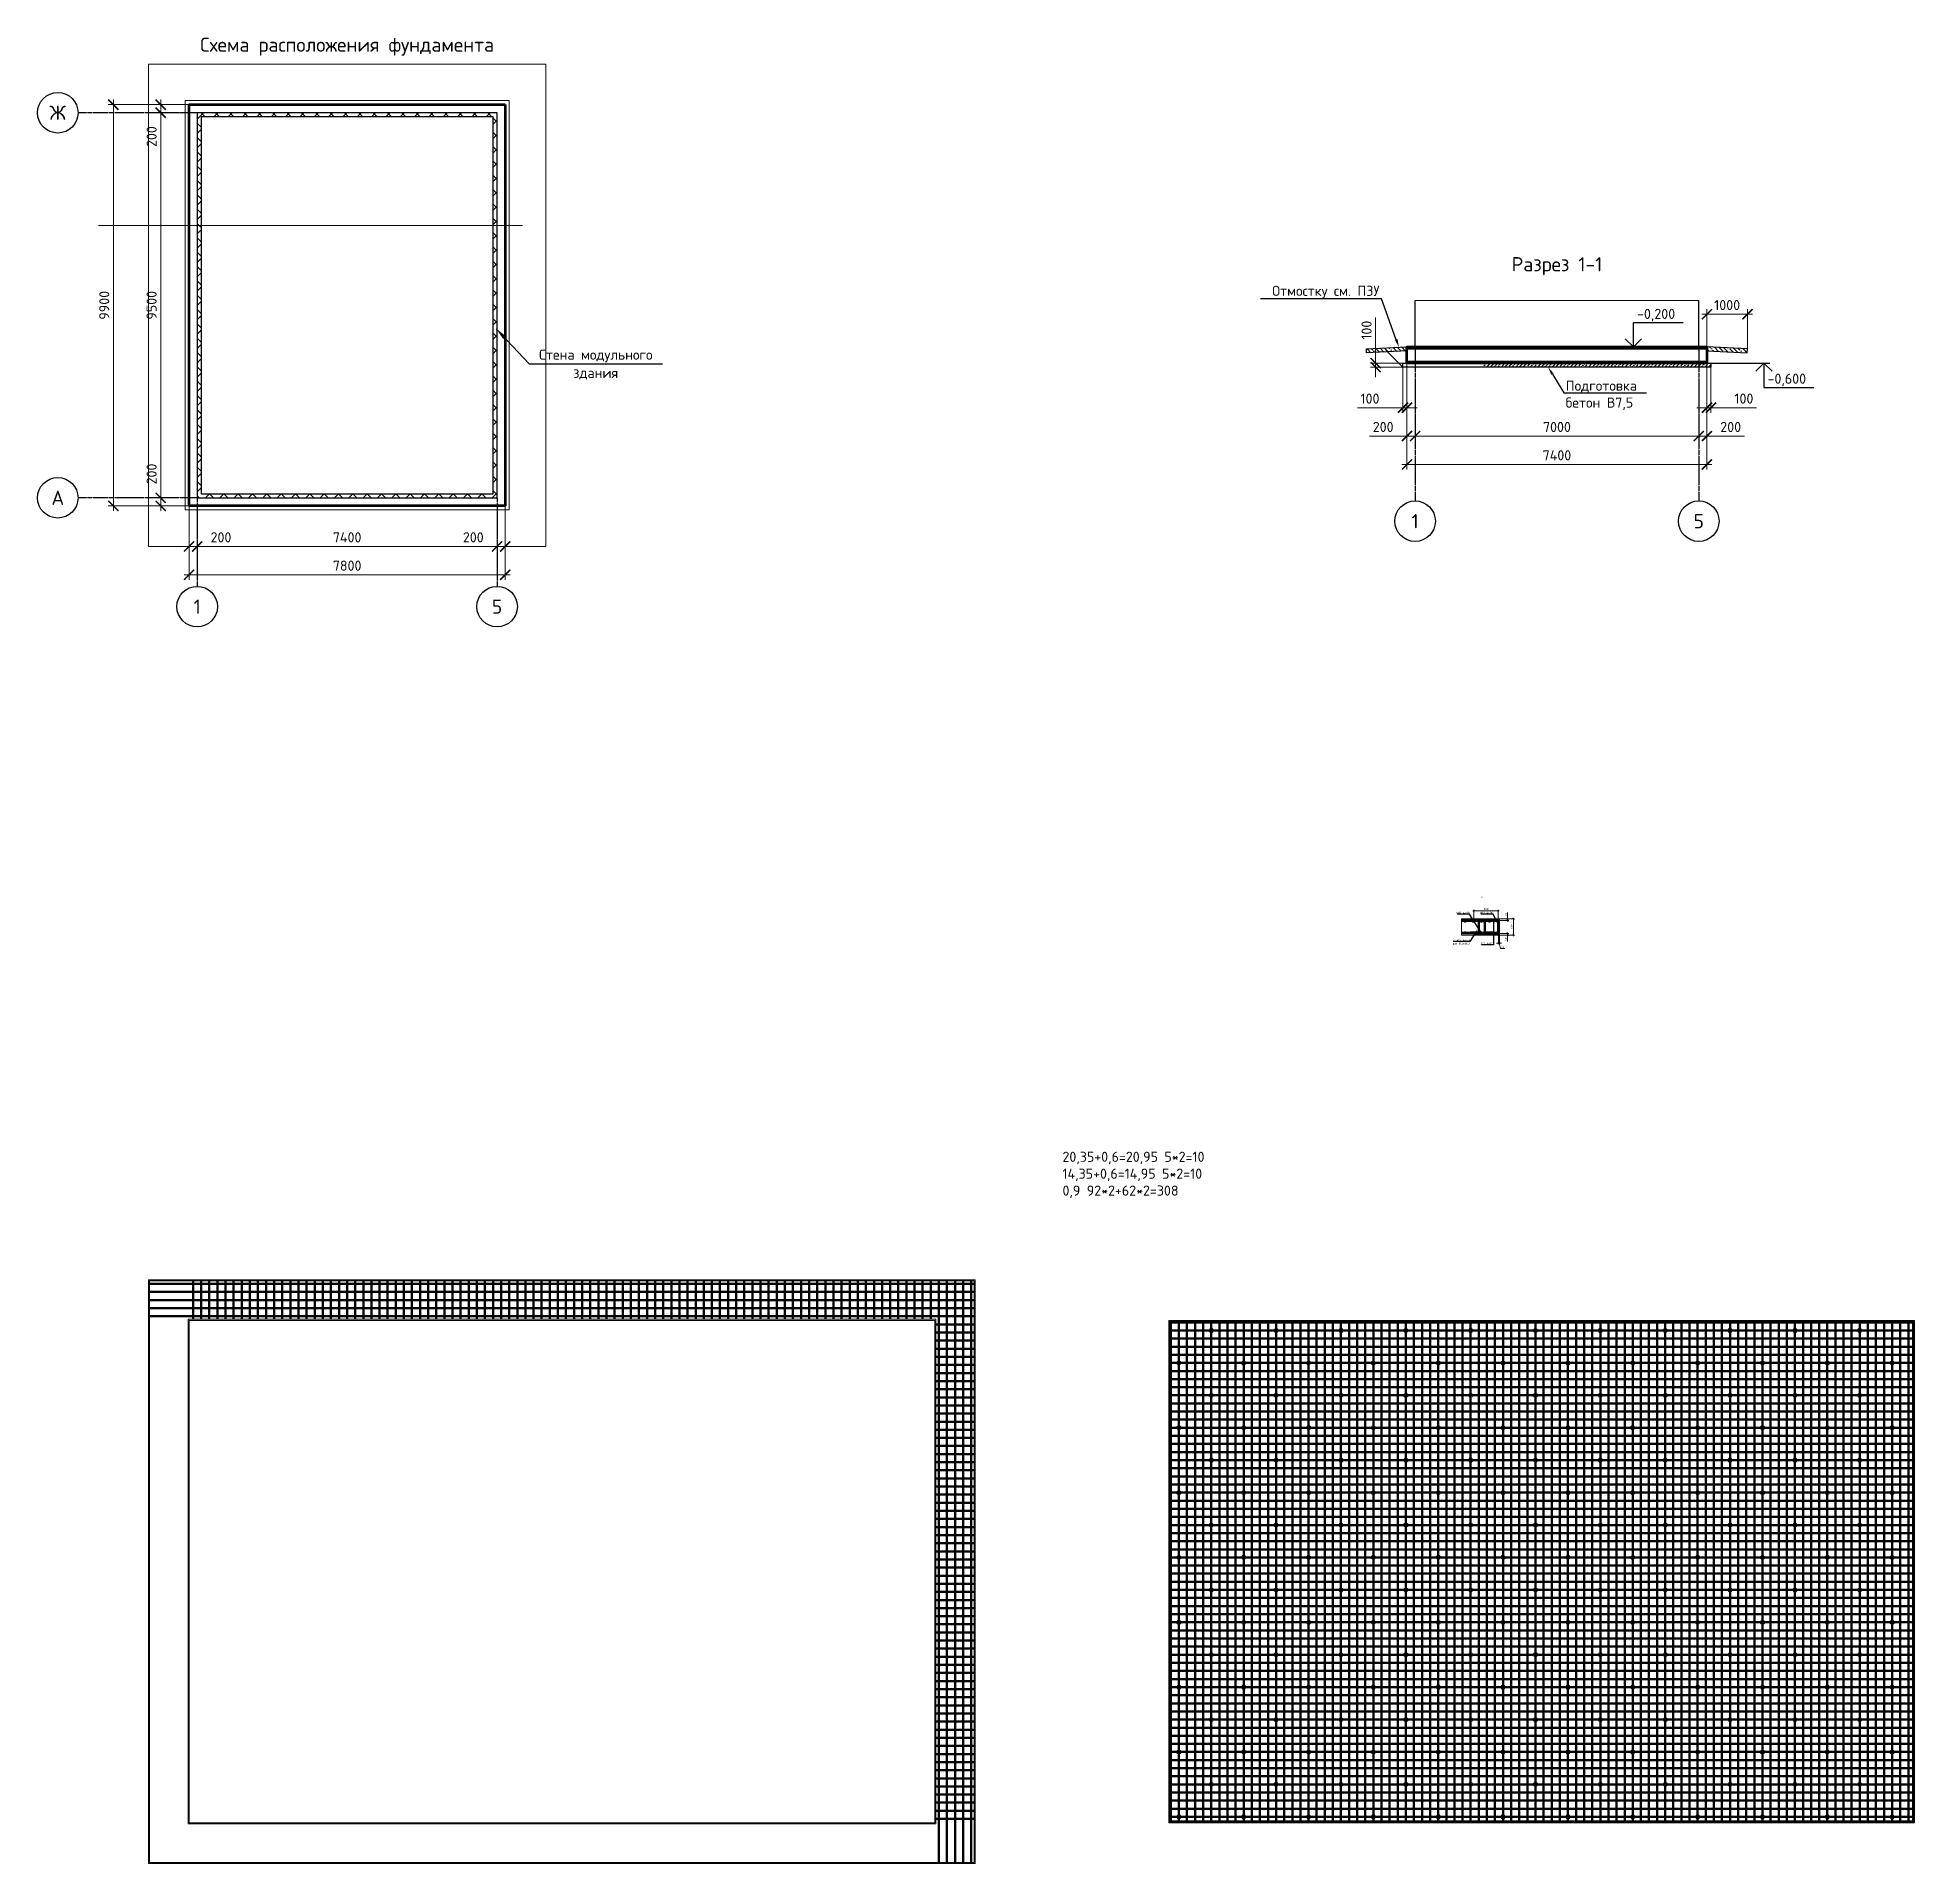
# Model space of a CAD drawing. Header units: millimetres. Extents: x 5081202 to 5184016, y -1127120 to -1055105.
# Drawn here: x 5112656 to 5158966, y -1127120 to -1082070 of the extents above; entities that cross this region are included whole.
import ezdxf
from ezdxf import colors
from ezdxf.entities.mleader import LeaderData, LeaderLine
from ezdxf.enums import TextEntityAlignment as Align
from ezdxf.math import Vec2, Vec3

# ---------------------------------------------------------------- set-up
doc = ezdxf.new("R2010")
doc.units = ezdxf.units.MM
doc.linetypes.add('ГОСТ 2.303 5', pattern=[24, 20, -1.5, 1, -1.5])
doc.layers.get('Defpoints').update_dxf_attribs({"color": 3})
for name, color, linetype, lineweight in [('арматура', 7, 'Continuous', 50), ('АРМАТУРА2', 7, 'Continuous', 40), ('второстепенные', 7, 'Continuous', 25), ('металл', 7, 'Continuous', 40), ('СПДС_ВЫНОСКИ', 7, 'Continuous', 18), ('СПДС_РАЗМЕРЫ', 7, 'Continuous', 18), ('СПДС_СИМВОЛЫ', 7, 'Continuous', 25), ('текст', 7, 'Continuous', 20), ('тонкая', 7, 'Continuous', 20), ('Фундамент', 7, 'Continuous', 53), ('штриховка', 7, 'Continuous', 9)]:
    doc.layers.add(name, color=color, linetype=linetype, lineweight=lineweight)
doc.layers.add('помощь', color=1, linetype='Continuous', lineweight=0, plot=False)
doc.layers.add('СПДС_Оси', color=7, linetype='ГОСТ 2.303 5')
doc.styles.add('ISOCPEUR', font='isocpeur.ttf')
doc.styles.add('ВНИПИТЕКСТ', font='isocpeui.ttf')
doc.styles.add('ГОСТ 2.304', font='isocpeur.ttf')
doc.dimstyles.new('СПДС$0', dxfattribs={"dimscale": 100, "dimtxt": 2.5, "dimasz": 2.5, "dimexe": 1.25, "dimexo": 0.004, "dimgap": 1, "dimtad": 1, "dimdec": 0, "dimtxsty": 'ВНИПИТЕКСТ', "dimblk": 'ARCHTICK', "dimcen": 0, "dimdle": 1.25, "dimclrd": 256, "dimclre": 256, "dimclrt": 256, "dimadec": 0, "dimazin": 2, "dimtfac": 1, "dimtdec": 0, "dimtmove": 1, "dimatfit": 3, "dimldrblk": 'NONE', "dimfxl": 1, "dimlwd": -1, "dimlwe": -1, "dimarcsym": 0})

msp = doc.modelspace()

# ---------------------------------------------------------------- texts
at = {"layer": 'СПДС_ВЫНОСКИ', "lineweight": 25, "ltscale": 0.166667, "style": 'ГОСТ 2.304'}
msp.add_text('Стена модульного', height=250, dxfattribs=at).set_placement((5126430.1, -1090018.9), align=Align.CENTER)
msp.add_text('здания', height=250, dxfattribs=at).set_placement((5126430.1, -1090218.9), align=Align.TOP_CENTER)
at = {"layer": 'СПДС_РАЗМЕРЫ', "ltscale": 50, "insert": (5137944.2, -1109559.9), "char_height": 250, "attachment_point": 1, "style": 'ГОСТ 2.304'}
msp.add_mtext_dynamic_manual_height_columns('20,35+0,6=20,95 5*2=10\\P14,35+0,6=14,95 5*2=10\\P0,9 92*2+62*2=308', width=13363.719, gutter_width=62500, heights=[0], dxfattribs=at)
at = {"layer": 'СПДС_СИМВОЛЫ', "linetype": 'Continuous', "lineweight": 25, "ltscale": 50, "style": 'ГОСТ 2.304'}
for s, p in [('-0,200', (5152121.5, -1089012.6)), ('-0,600', (5155341.2, -1090612.6))]:
    msp.add_text(s, height=250, dxfattribs=at).set_placement(p)
at = {"layer": 'текст', "ltscale": 25, "style": 'ГОСТ 2.304'}
msp.add_text('Схема расположения фундамента', height=350, dxfattribs=at).set_placement((5120294.5, -1082246.4), align=Align.MIDDLE_CENTER)
at = {"layer": 'текст', "ltscale": 0.166667, "style": 'ГОСТ 2.304'}
for s, p in [('Ж', (5113155.9, -1083926.2)), ('Разрез 1-1', (5150144.8, -1087663.6)), ('А', (5113155.9, -1093426.2)), ('1', (5146644.8, -1094002.8)), ('5', (5153644.8, -1094002.8)), ('1', (5116594.5, -1096111.1)), ('5', (5123994.5, -1096111.1))]:
    msp.add_text(s, height=350, dxfattribs=at).set_placement(p, align=Align.MIDDLE_CENTER)

# ---------------------------------------------------------------- blocks, each defined once
blk = doc.blocks.new('_ArchTick')
at = {"color": 0, "linetype": 'ByBlock', "const_width": 0.15}
blk.add_lwpolyline([(-0.5, -0.5), (0.5, 0.5)], dxfattribs=at)
blk = doc.blocks.new('*D24')
at = {"layer": 'Defpoints', "color": 0, "linetype": 'Continuous', "ltscale": 0.083333, "transparency": 16777216}
for p in [(5148729, -1103815), (5148729, -1104215), (5149069, -1104215)]:
    blk.add_point(p, dxfattribs=at)
at = {"layer": 'СПДС_РАЗМЕРЫ', "linetype": 'Continuous', "ltscale": 0.083333, "transparency": 16777216}
for p, q in [((5148729, -1103815), (5149094, -1103815)), ((5149069, -1103790), (5149069, -1104240)), ((5148729, -1104215), (5149094, -1104215))]:
    blk.add_line(p, q, dxfattribs=at)
at = {"layer": 'СПДС_РАЗМЕРЫ', "linetype": 'Continuous', "ltscale": 0.083333, "transparency": 16777216, "xscale": 50, "yscale": 50, "zscale": 50}
for p, rotation in [((5149069, -1103815), 90), ((5149069, -1104215), 270)]:
    blk.add_blockref('_ArchTick', p, dxfattribs=dict(at, rotation=rotation))
at = {"layer": 'СПДС_РАЗМЕРЫ', "linetype": 'Continuous', "ltscale": 0.083333, "transparency": 16777216, "insert": (5149024, -1104015), "char_height": 50, "attachment_point": 5, "rotation": 90, "style": 'ГОСТ 2.304'}
blk.add_mtext('400', dxfattribs=at)
blk = doc.blocks.new('_NONE')
blk = doc.blocks.new('*D25')
at = {"layer": 'Defpoints', "color": 0, "ltscale": 0.083333, "transparency": 16777216}
for p in [(5148095, -1103845), (5148695, -1103615), (5148695, -1103871)]:
    blk.add_point(p, dxfattribs=at)
at = {"layer": 'СПДС_РАЗМЕРЫ', "ltscale": 0.083333, "transparency": 16777216}
for p, q in [((5148070, -1103615), (5148720, -1103615)), ((5148095, -1103845), (5148095, -1103590)), ((5148695, -1103871), (5148695, -1103590))]:
    blk.add_line(p, q, dxfattribs=at)
at = {"layer": 'СПДС_РАЗМЕРЫ', "ltscale": 0.083333, "transparency": 16777216, "xscale": 50, "yscale": 50, "zscale": 50, "rotation": 180}
blk.add_blockref('_ArchTick', (5148095, -1103615), dxfattribs=at)
at = {"layer": 'СПДС_РАЗМЕРЫ', "ltscale": 0.083333, "transparency": 16777216, "xscale": 50, "yscale": 50, "zscale": 50}
blk.add_blockref('_ArchTick', (5148695, -1103615), dxfattribs=at)
at = {"layer": 'СПДС_РАЗМЕРЫ', "ltscale": 0.083333, "transparency": 16777216, "insert": (5148395, -1103570), "char_height": 50, "attachment_point": 5, "style": 'ГОСТ 2.304'}
blk.add_mtext('800', dxfattribs=at)
blk = doc.blocks.new('*D26')
at = {"layer": 'Defpoints', "color": 0, "ltscale": 0.083333, "transparency": 16777216}
for p in [(5148704, -1104175), (5148729, -1104215), (5148729, -1104415)]:
    blk.add_point(p, dxfattribs=at)
at = {"layer": 'СПДС_РАЗМЕРЫ', "ltscale": 0.083333, "transparency": 16777216}
for p, q in [((5148704, -1104415), (5148654, -1104415)), ((5148704, -1104175), (5148704, -1104440)), ((5148704, -1104415), (5148729, -1104415)), ((5148704, -1104415), (5148729, -1104415)), ((5148717, -1104415), (5148756, -1104545)), ((5148729, -1104215), (5148729, -1104440)), ((5148729, -1104415), (5148779, -1104415)), ((5148756, -1104545), (5148856, -1104545))]:
    blk.add_line(p, q, dxfattribs=at)
at = {"layer": 'СПДС_РАЗМЕРЫ', "ltscale": 0.083333, "transparency": 16777216, "xscale": 50, "yscale": 50, "zscale": 50}
blk.add_blockref('_ArchTick', (5148704, -1104415), dxfattribs=at)
at = {"layer": 'СПДС_РАЗМЕРЫ', "ltscale": 0.083333, "transparency": 16777216, "xscale": 50, "yscale": 50, "zscale": 50, "rotation": 180}
blk.add_blockref('_ArchTick', (5148729, -1104415), dxfattribs=at)
at = {"layer": 'СПДС_РАЗМЕРЫ', "ltscale": 0.083333, "transparency": 16777216, "insert": (5148806, -1104500), "char_height": 50, "attachment_point": 5, "style": 'ГОСТ 2.304'}
blk.add_mtext('25', dxfattribs=at)
blk = doc.blocks.new('*D27')
at = {"layer": 'Defpoints', "color": 0, "ltscale": 0.083333, "transparency": 16777216}
for p in [(5148704, -1103855), (5148729, -1103815), (5148929, -1103815)]:
    blk.add_point(p, dxfattribs=at)
at = {"layer": 'СПДС_РАЗМЕРЫ', "ltscale": 0.083333, "transparency": 16777216}
for p, q in [((5148704, -1103855), (5148954, -1103855)), ((5148729, -1103815), (5148954, -1103815)), ((5148929, -1103815), (5148929, -1103660)), ((5148929, -1103880), (5148929, -1103815))]:
    blk.add_line(p, q, dxfattribs=at)
at = {"layer": 'СПДС_РАЗМЕРЫ', "ltscale": 0.083333, "transparency": 16777216, "xscale": 50, "yscale": 50, "zscale": 50}
for p, rotation in [((5148929, -1103815), 90), ((5148929, -1103855), 270)]:
    blk.add_blockref('_ArchTick', p, dxfattribs=dict(at, rotation=rotation))
at = {"layer": 'СПДС_РАЗМЕРЫ', "ltscale": 0.083333, "transparency": 16777216, "insert": (5148884, -1103713), "char_height": 50, "attachment_point": 5, "rotation": 90, "style": 'ГОСТ 2.304'}
blk.add_mtext('40', dxfattribs=at)
blk = doc.blocks.new('*D28')
at = {"layer": 'Defpoints', "color": 0, "ltscale": 0.083333, "transparency": 16777216}
for p in [(5148704, -1104175), (5148729, -1104215), (5148929, -1104215)]:
    blk.add_point(p, dxfattribs=at)
at = {"layer": 'СПДС_РАЗМЕРЫ', "ltscale": 0.083333, "transparency": 16777216}
for p, q in [((5148704, -1104175), (5148954, -1104175)), ((5148729, -1104215), (5148954, -1104215)), ((5148929, -1104150), (5148929, -1104215)), ((5148929, -1104215), (5148929, -1104370))]:
    blk.add_line(p, q, dxfattribs=at)
at = {"layer": 'СПДС_РАЗМЕРЫ', "ltscale": 0.083333, "transparency": 16777216, "xscale": 50, "yscale": 50, "zscale": 50}
for p, rotation in [((5148929, -1104175), 90), ((5148929, -1104215), 270)]:
    blk.add_blockref('_ArchTick', p, dxfattribs=dict(at, rotation=rotation))
at = {"layer": 'СПДС_РАЗМЕРЫ', "ltscale": 0.083333, "transparency": 16777216, "insert": (5148884, -1104318), "char_height": 50, "attachment_point": 5, "rotation": 90, "style": 'ГОСТ 2.304'}
blk.add_mtext('40', dxfattribs=at)
blk = doc.blocks.new('*U33')
at = {"layer": 'арматура', "ltscale": 50}
blk.add_lwpolyline([(0, 475), (0, -475)], dxfattribs=at)
blk = doc.blocks.new('*U34')
at = {"layer": 'СПДС_РАЗМЕРЫ', "color": 0, "linetype": 'ByBlock', "lineweight": -2, "transparency": 16777216}
for p in [(-18200, 0), (-18000, 0), (-17800, 0), (-17600, 0), (-17400, 0), (-17200, 0), (-17000, 0), (-16800, 0), (-16600, 0), (-16400, 0), (-16200, 0), (-16000, 0), (-15800, 0), (-15600, 0), (-15400, 0), (-15200, 0), (-15000, 0), (-14800, 0), (-14600, 0), (-14400, 0), (-14200, 0), (-14000, 0), (-13800, 0), (-13600, 0), (-13400, 0), (-13200, 0), (-13000, 0), (-12800, 0), (-12600, 0), (-12400, 0), (-12200, 0), (-12000, 0), (-11800, 0), (-11600, 0), (-11400, 0), (-11200, 0), (-11000, 0), (-10800, 0), (-10600, 0), (-10400, 0), (-10200, 0), (-10000, 0), (-9800, 0), (-9600, 0), (-9400, 0), (-9200, 0), (-9000, 0), (-8800, 0), (-8600, 0), (-8400, 0), (-8200, 0), (-8000, 0), (-7800, 0), (-7600, 0), (-7400, 0), (-7200, 0), (-7000, 0), (-6800, 0), (-6600, 0), (-6400, 0), (-6200, 0), (-6000, 0), (-5800, 0), (-5600, 0), (-5400, 0), (-5200, 0), (-5000, 0), (-4800, 0), (-4600, 0), (-4400, 0), (-4200, 0), (-4000, 0), (-3800, 0), (-3600, 0), (-3400, 0), (-3200, 0), (-3000, 0), (-2800, 0), (-2600, 0), (-2400, 0), (-2200, 0), (-2000, 0), (-1800, 0), (-1600, 0), (-1400, 0), (-1200, 0), (-1000, 0), (-800, 0), (-600, 0), (-400, 0), (-200, 0), (0, 0)]:
    blk.add_blockref('*U33', p, dxfattribs=at)
blk = doc.blocks.new('*U35')
at = {"layer": 'арматура', "ltscale": 50}
blk.add_lwpolyline([(-475, 0), (475, 0)], dxfattribs=at)
blk = doc.blocks.new('*U36')
at = {"layer": 'СПДС_РАЗМЕРЫ', "color": 0, "linetype": 'ByBlock', "lineweight": -2, "transparency": 16777216}
for p in [(0, 0), (0, -200), (0, -400), (0, -600), (0, -800), (0, -1000), (0, -1200), (0, -1400), (0, -1600), (0, -1800), (0, -2000), (0, -2200), (0, -2400), (0, -2600), (0, -2800), (0, -3000), (0, -3200), (0, -3400), (0, -3600), (0, -3800), (0, -4000), (0, -4200), (0, -4400), (0, -4600), (0, -4800), (0, -5000), (0, -5200), (0, -5400), (0, -5600), (0, -5800), (0, -6000), (0, -6200), (0, -6400), (0, -6600), (0, -6800), (0, -7000), (0, -7200), (0, -7400), (0, -7600), (0, -7800), (0, -8000), (0, -8200), (0, -8400), (0, -8600), (0, -8800), (0, -9000), (0, -9200), (0, -9400), (0, -9600), (0, -9800), (0, -10000), (0, -10200), (0, -10400), (0, -10600), (0, -10800), (0, -11000), (0, -11200), (0, -11400), (0, -11600), (0, -11800), (0, -12000), (0, -12200)]:
    blk.add_blockref('*U35', p, dxfattribs=at)
blk = doc.blocks.new('*U37')
at = {"layer": 'арматура', "ltscale": 50}
blk.add_lwpolyline([(-9175, 0), (9175, 0)], dxfattribs=at)
blk = doc.blocks.new('*U38')
at = {"layer": 'СПДС_РАЗМЕРЫ', "color": 0, "linetype": 'ByBlock', "lineweight": -2, "transparency": 16777216}
for p in [(0, 0), (0, -200), (0, -400), (0, -600), (0, -800), (0, -1000), (0, -1200), (0, -1400), (0, -1600), (0, -1800), (0, -2000), (0, -2200), (0, -2400), (0, -2600), (0, -2800), (0, -3000), (0, -3200), (0, -3400), (0, -3600), (0, -3800), (0, -4000), (0, -4200), (0, -4400), (0, -4600), (0, -4800), (0, -5000), (0, -5200), (0, -5400), (0, -5600), (0, -5800), (0, -6000), (0, -6200), (0, -6400), (0, -6600), (0, -6800), (0, -7000), (0, -7200), (0, -7400), (0, -7600), (0, -7800), (0, -8000), (0, -8200), (0, -8400), (0, -8600), (0, -8800), (0, -9000), (0, -9200), (0, -9400), (0, -9600), (0, -9800), (0, -10000), (0, -10200), (0, -10400), (0, -10600), (0, -10800), (0, -11000), (0, -11200), (0, -11400), (0, -11600), (0, -11800), (0, -12000), (0, -12200)]:
    blk.add_blockref('*U37', p, dxfattribs=at)
blk = doc.blocks.new('*U39')
at = {"layer": 'арматура'}
blk.add_lwpolyline([(0, -6175), (0, 6175)], dxfattribs=at)
blk = doc.blocks.new('*U40')
at = {"layer": 'СПДС_РАЗМЕРЫ', "color": 0, "linetype": 'ByBlock', "lineweight": -2, "transparency": 16777216}
for p in [(0, 0), (200, 0), (400, 0), (600, 0), (800, 0), (1000, 0), (1200, 0), (1400, 0), (1600, 0), (1800, 0), (2000, 0), (2200, 0), (2400, 0), (2600, 0), (2800, 0), (3000, 0), (3200, 0), (3400, 0), (3600, 0), (3800, 0), (4000, 0), (4200, 0), (4400, 0), (4600, 0), (4800, 0), (5000, 0), (5200, 0), (5400, 0), (5600, 0), (5800, 0), (6000, 0), (6200, 0), (6400, 0), (6600, 0), (6800, 0), (7000, 0), (7200, 0), (7400, 0), (7600, 0), (7800, 0), (8000, 0), (8200, 0), (8400, 0), (8600, 0), (8800, 0), (9000, 0), (9200, 0), (9400, 0), (9600, 0), (9800, 0), (10000, 0), (10200, 0), (10400, 0), (10600, 0), (10800, 0), (11000, 0), (11200, 0), (11400, 0), (11600, 0), (11800, 0), (12000, 0), (12200, 0), (12400, 0), (12600, 0), (12800, 0), (13000, 0), (13200, 0), (13400, 0), (13600, 0), (13800, 0), (14000, 0), (14200, 0), (14400, 0), (14600, 0), (14800, 0), (15000, 0), (15200, 0), (15400, 0), (15600, 0), (15800, 0), (16000, 0), (16200, 0), (16400, 0), (16600, 0), (16800, 0), (17000, 0), (17200, 0), (17400, 0), (17600, 0), (17800, 0), (18000, 0), (18200, 0)]:
    blk.add_blockref('*U39', p, dxfattribs=at)
blk = doc.blocks.new('*U41')
at = {"layer": 'СПДС_РАЗМЕРЫ', "ltscale": 50}
blk.add_circle((0, 0), 50, dxfattribs=at)
blk = doc.blocks.new('*U42')
at = {"layer": 'СПДС_РАЗМЕРЫ', "color": 0, "linetype": 'ByBlock', "lineweight": -2, "transparency": 16777216}
for p in [(0, 11200), (1600, 11200), (3200, 11200), (4800, 11200), (6400, 11200), (8000, 11200), (9600, 11200), (11200, 11200), (12800, 11200), (14400, 11200), (16000, 11200), (17600, 11200), (0, 9600), (1600, 9600), (3200, 9600), (4800, 9600), (6400, 9600), (8000, 9600), (9600, 9600), (11200, 9600), (12800, 9600), (14400, 9600), (16000, 9600), (17600, 9600), (0, 8000), (1600, 8000), (3200, 8000), (4800, 8000), (6400, 8000), (8000, 8000), (9600, 8000), (11200, 8000), (12800, 8000), (14400, 8000), (16000, 8000), (17600, 8000), (0, 6400), (1600, 6400), (3200, 6400), (4800, 6400), (6400, 6400), (8000, 6400), (9600, 6400), (11200, 6400), (12800, 6400), (14400, 6400), (16000, 6400), (17600, 6400), (0, 4800), (1600, 4800), (3200, 4800), (4800, 4800), (6400, 4800), (8000, 4800), (9600, 4800), (11200, 4800), (12800, 4800), (14400, 4800), (16000, 4800), (17600, 4800), (0, 3200), (1600, 3200), (3200, 3200), (4800, 3200), (6400, 3200), (8000, 3200), (9600, 3200), (11200, 3200), (12800, 3200), (14400, 3200), (16000, 3200), (17600, 3200), (0, 1600), (1600, 1600), (3200, 1600), (4800, 1600), (6400, 1600), (8000, 1600), (9600, 1600), (11200, 1600), (12800, 1600), (14400, 1600), (16000, 1600), (17600, 1600), (0, 0), (1600, 0), (3200, 0), (4800, 0), (6400, 0), (8000, 0), (9600, 0), (11200, 0), (12800, 0), (14400, 0), (16000, 0), (17600, 0)]:
    blk.add_blockref('*U41', p, dxfattribs=at)
blk = doc.blocks.new('*U43')
at = {"layer": 'СПДС_РАЗМЕРЫ', "ltscale": 50}
blk.add_circle((0, 0), 50, dxfattribs=at)
blk = doc.blocks.new('*U44')
at = {"layer": 'СПДС_РАЗМЕРЫ', "color": 0, "linetype": 'ByBlock', "lineweight": -2, "transparency": 16777216}
for p in [(0, 11200), (1600, 11200), (3200, 11200), (4800, 11200), (6400, 11200), (8000, 11200), (9600, 11200), (11200, 11200), (12800, 11200), (14400, 11200), (16000, 11200), (0, 9600), (1600, 9600), (3200, 9600), (4800, 9600), (6400, 9600), (8000, 9600), (9600, 9600), (11200, 9600), (12800, 9600), (14400, 9600), (16000, 9600), (0, 8000), (1600, 8000), (3200, 8000), (4800, 8000), (6400, 8000), (8000, 8000), (9600, 8000), (11200, 8000), (12800, 8000), (14400, 8000), (16000, 8000), (0, 6400), (1600, 6400), (3200, 6400), (4800, 6400), (6400, 6400), (8000, 6400), (9600, 6400), (11200, 6400), (12800, 6400), (14400, 6400), (16000, 6400), (0, 4800), (1600, 4800), (3200, 4800), (4800, 4800), (6400, 4800), (8000, 4800), (9600, 4800), (11200, 4800), (12800, 4800), (14400, 4800), (16000, 4800), (0, 3200), (1600, 3200), (3200, 3200), (4800, 3200), (6400, 3200), (8000, 3200), (9600, 3200), (11200, 3200), (12800, 3200), (14400, 3200), (16000, 3200), (0, 1600), (1600, 1600), (3200, 1600), (4800, 1600), (6400, 1600), (8000, 1600), (9600, 1600), (11200, 1600), (12800, 1600), (14400, 1600), (16000, 1600), (0, 0), (1600, 0), (3200, 0), (4800, 0), (6400, 0), (8000, 0), (9600, 0), (11200, 0), (12800, 0), (14400, 0), (16000, 0)]:
    blk.add_blockref('*U43', p, dxfattribs=at)
blk = doc.blocks.new('*D7')
at = {"layer": 'Defpoints', "color": 0, "linetype": 'Continuous', "ltscale": 0.166667, "transparency": 16777216}
for p in [(5115695, -1083926), (5116395, -1083726), (5116595, -1083926)]:
    blk.add_point(p, dxfattribs=at)
at = {"layer": 'СПДС_РАЗМЕРЫ', "linetype": 'Continuous', "ltscale": 0.166667, "transparency": 16777216}
for p, q in [((5115695, -1083601), (5115695, -1083926)), ((5116394, -1083726), (5115570, -1083726)), ((5116594, -1083926), (5115570, -1083926)), ((5115695, -1083926), (5115695, -1084851))]:
    blk.add_line(p, q, dxfattribs=at)
at = {"layer": 'СПДС_РАЗМЕРЫ', "linetype": 'Continuous', "ltscale": 0.166667, "transparency": 16777216, "xscale": 250, "yscale": 250, "zscale": 250}
for p, rotation in [((5115695, -1083726), 90), ((5115695, -1083926), 270)]:
    blk.add_blockref('_ArchTick', p, dxfattribs=dict(at, rotation=rotation))
at = {"layer": 'СПДС_РАЗМЕРЫ', "linetype": 'Continuous', "ltscale": 0.166667, "transparency": 16777216, "insert": (5115470, -1084514), "char_height": 250, "attachment_point": 5, "rotation": 90, "style": 'ГОСТ 2.304'}
blk.add_mtext('200', dxfattribs=at)
blk = doc.blocks.new('*D8')
at = {"layer": 'Defpoints', "color": 0, "linetype": 'Continuous', "ltscale": 0.166667, "transparency": 16777216}
for p in [(5116395, -1083726), (5114527, -1093626), (5116395, -1093626)]:
    blk.add_point(p, dxfattribs=at)
at = {"layer": 'СПДС_РАЗМЕРЫ', "linetype": 'Continuous', "ltscale": 0.166667, "transparency": 16777216}
for p, q in [((5114527, -1083601), (5114527, -1093751)), ((5116394, -1083726), (5114402, -1083726)), ((5116394, -1093626), (5114402, -1093626))]:
    blk.add_line(p, q, dxfattribs=at)
at = {"layer": 'СПДС_РАЗМЕРЫ', "linetype": 'Continuous', "ltscale": 0.166667, "transparency": 16777216, "xscale": 250, "yscale": 250, "zscale": 250}
for p, rotation in [((5114527, -1083726), 90), ((5114527, -1093626), 270)]:
    blk.add_blockref('_ArchTick', p, dxfattribs=dict(at, rotation=rotation))
at = {"layer": 'СПДС_РАЗМЕРЫ', "linetype": 'Continuous', "ltscale": 0.166667, "transparency": 16777216, "insert": (5114302, -1088676), "char_height": 250, "attachment_point": 5, "rotation": 90, "style": 'ГОСТ 2.304'}
blk.add_mtext('9900', dxfattribs=at)
blk = doc.blocks.new('*D9')
at = {"layer": 'Defpoints', "color": 0, "linetype": 'Continuous', "ltscale": 0.166667, "transparency": 16777216}
for p in [(5115695, -1083926), (5116595, -1083926), (5115866, -1093426)]:
    blk.add_point(p, dxfattribs=at)
at = {"layer": 'СПДС_РАЗМЕРЫ', "linetype": 'Continuous', "ltscale": 0.166667, "transparency": 16777216}
for p, q in [((5116594, -1083926), (5115570, -1083926)), ((5115695, -1093551), (5115695, -1083801)), ((5115866, -1093426), (5115570, -1093426))]:
    blk.add_line(p, q, dxfattribs=at)
at = {"layer": 'СПДС_РАЗМЕРЫ', "linetype": 'Continuous', "ltscale": 0.166667, "transparency": 16777216, "xscale": 250, "yscale": 250, "zscale": 250}
for p, rotation in [((5115695, -1083926), 90), ((5115695, -1093426), 270)]:
    blk.add_blockref('_ArchTick', p, dxfattribs=dict(at, rotation=rotation))
at = {"layer": 'СПДС_РАЗМЕРЫ', "linetype": 'Continuous', "ltscale": 0.166667, "transparency": 16777216, "insert": (5115470, -1088676), "char_height": 250, "attachment_point": 5, "rotation": 90, "style": 'ГОСТ 2.304'}
blk.add_mtext('9500', dxfattribs=at)
blk = doc.blocks.new('*D11')
at = {"layer": 'Defpoints', "color": 0, "linetype": 'Continuous', "ltscale": 0.166667, "transparency": 16777216}
for p in [(5116595, -1094411), (5123995, -1094411), (5123995, -1094626)]:
    blk.add_point(p, dxfattribs=at)
at = {"layer": 'СПДС_РАЗМЕРЫ', "linetype": 'Continuous', "ltscale": 0.166667, "transparency": 16777216}
for p, q in [((5116470, -1094626), (5124120, -1094626)), ((5116595, -1094411), (5116595, -1094751)), ((5123995, -1094411), (5123995, -1094751))]:
    blk.add_line(p, q, dxfattribs=at)
at = {"layer": 'СПДС_РАЗМЕРЫ', "linetype": 'Continuous', "ltscale": 0.166667, "transparency": 16777216, "xscale": 250, "yscale": 250, "zscale": 250, "rotation": 180}
blk.add_blockref('_ArchTick', (5116595, -1094626), dxfattribs=at)
at = {"layer": 'СПДС_РАЗМЕРЫ', "linetype": 'Continuous', "ltscale": 0.166667, "transparency": 16777216, "xscale": 250, "yscale": 250, "zscale": 250}
blk.add_blockref('_ArchTick', (5123995, -1094626), dxfattribs=at)
at = {"layer": 'СПДС_РАЗМЕРЫ', "linetype": 'Continuous', "ltscale": 0.166667, "transparency": 16777216, "insert": (5120295, -1094401), "char_height": 250, "attachment_point": 5, "style": 'ГОСТ 2.304'}
blk.add_mtext('7400', dxfattribs=at)
blk = doc.blocks.new('*D13')
at = {"layer": 'Defpoints', "color": 0, "linetype": 'Continuous', "ltscale": 0.166667, "transparency": 16777216}
for p in [(5116395, -1093626), (5116595, -1094411), (5116595, -1094626)]:
    blk.add_point(p, dxfattribs=at)
at = {"layer": 'СПДС_РАЗМЕРЫ', "linetype": 'Continuous', "ltscale": 0.166667, "transparency": 16777216}
for p, q in [((5116395, -1093627), (5116395, -1094751)), ((5116270, -1094626), (5116595, -1094626)), ((5116595, -1094411), (5116595, -1094751)), ((5116595, -1094626), (5117520, -1094626))]:
    blk.add_line(p, q, dxfattribs=at)
at = {"layer": 'СПДС_РАЗМЕРЫ', "linetype": 'Continuous', "ltscale": 0.166667, "transparency": 16777216, "xscale": 250, "yscale": 250, "zscale": 250, "rotation": 180}
blk.add_blockref('_ArchTick', (5116395, -1094626), dxfattribs=at)
at = {"layer": 'СПДС_РАЗМЕРЫ', "linetype": 'Continuous', "ltscale": 0.166667, "transparency": 16777216, "xscale": 250, "yscale": 250, "zscale": 250}
blk.add_blockref('_ArchTick', (5116595, -1094626), dxfattribs=at)
at = {"layer": 'СПДС_РАЗМЕРЫ', "linetype": 'Continuous', "ltscale": 0.166667, "transparency": 16777216, "insert": (5117182, -1094401), "char_height": 250, "attachment_point": 5, "style": 'ГОСТ 2.304'}
blk.add_mtext('200', dxfattribs=at)
blk = doc.blocks.new('*D14')
at = {"layer": 'Defpoints', "color": 0, "linetype": 'Continuous', "ltscale": 0.166667, "transparency": 16777216}
for p in [(5124195, -1093626), (5123995, -1094411), (5123995, -1094626)]:
    blk.add_point(p, dxfattribs=at)
at = {"layer": 'СПДС_РАЗМЕРЫ', "linetype": 'Continuous', "ltscale": 0.166667, "transparency": 16777216}
for p, q in [((5124195, -1093627), (5124195, -1094751)), ((5123995, -1094626), (5123070, -1094626)), ((5123995, -1094411), (5123995, -1094751)), ((5124320, -1094626), (5123995, -1094626))]:
    blk.add_line(p, q, dxfattribs=at)
at = {"layer": 'СПДС_РАЗМЕРЫ', "linetype": 'Continuous', "ltscale": 0.166667, "transparency": 16777216, "xscale": 250, "yscale": 250, "zscale": 250, "rotation": 180}
blk.add_blockref('_ArchTick', (5123995, -1094626), dxfattribs=at)
at = {"layer": 'СПДС_РАЗМЕРЫ', "linetype": 'Continuous', "ltscale": 0.166667, "transparency": 16777216, "xscale": 250, "yscale": 250, "zscale": 250}
blk.add_blockref('_ArchTick', (5124195, -1094626), dxfattribs=at)
at = {"layer": 'СПДС_РАЗМЕРЫ', "linetype": 'Continuous', "ltscale": 0.166667, "transparency": 16777216, "insert": (5123407, -1094401), "char_height": 250, "attachment_point": 5, "style": 'ГОСТ 2.304'}
blk.add_mtext('200', dxfattribs=at)
blk = doc.blocks.new('*D15')
at = {"layer": 'Defpoints', "color": 0, "linetype": 'Continuous', "ltscale": 0.166667, "transparency": 16777216}
for p in [(5115695, -1093426), (5115866, -1093426), (5116395, -1093626)]:
    blk.add_point(p, dxfattribs=at)
at = {"layer": 'СПДС_РАЗМЕРЫ', "linetype": 'Continuous', "ltscale": 0.166667, "transparency": 16777216}
for p, q in [((5115695, -1093426), (5115695, -1092501)), ((5115866, -1093426), (5115570, -1093426)), ((5116394, -1093626), (5115570, -1093626)), ((5115695, -1093751), (5115695, -1093426))]:
    blk.add_line(p, q, dxfattribs=at)
at = {"layer": 'СПДС_РАЗМЕРЫ', "linetype": 'Continuous', "ltscale": 0.166667, "transparency": 16777216, "xscale": 250, "yscale": 250, "zscale": 250}
for p, rotation in [((5115695, -1093426), 90), ((5115695, -1093626), 270)]:
    blk.add_blockref('_ArchTick', p, dxfattribs=dict(at, rotation=rotation))
at = {"layer": 'СПДС_РАЗМЕРЫ', "linetype": 'Continuous', "ltscale": 0.166667, "transparency": 16777216, "insert": (5115470, -1092839), "char_height": 250, "attachment_point": 5, "rotation": 90, "style": 'ГОСТ 2.304'}
blk.add_mtext('200', dxfattribs=at)
blk = doc.blocks.new('*D16')
at = {"layer": 'Defpoints', "color": 0, "linetype": 'Continuous', "ltscale": 0.166667, "transparency": 16777216}
for p in [(5116395, -1093626), (5124195, -1093626), (5124195, -1095326)]:
    blk.add_point(p, dxfattribs=at)
at = {"layer": 'СПДС_РАЗМЕРЫ', "linetype": 'Continuous', "ltscale": 0.166667, "transparency": 16777216}
for p, q in [((5116395, -1093627), (5116395, -1095451)), ((5124195, -1093627), (5124195, -1095451)), ((5116270, -1095326), (5124320, -1095326))]:
    blk.add_line(p, q, dxfattribs=at)
at = {"layer": 'СПДС_РАЗМЕРЫ', "linetype": 'Continuous', "ltscale": 0.166667, "transparency": 16777216, "xscale": 250, "yscale": 250, "zscale": 250, "rotation": 180}
blk.add_blockref('_ArchTick', (5116395, -1095326), dxfattribs=at)
at = {"layer": 'СПДС_РАЗМЕРЫ', "linetype": 'Continuous', "ltscale": 0.166667, "transparency": 16777216, "xscale": 250, "yscale": 250, "zscale": 250}
blk.add_blockref('_ArchTick', (5124195, -1095326), dxfattribs=at)
at = {"layer": 'СПДС_РАЗМЕРЫ', "linetype": 'Continuous', "ltscale": 0.166667, "transparency": 16777216, "insert": (5120295, -1095101), "char_height": 250, "attachment_point": 5, "style": 'ГОСТ 2.304'}
blk.add_mtext('7800', dxfattribs=at)
blk = doc.blocks.new('*D18')
at = {"layer": 'Defpoints', "color": 0, "linetype": 'Continuous', "ltscale": 0.166667, "transparency": 16777216}
for p in [(5146645, -1091640), (5146645, -1091903), (5153645, -1091640)]:
    blk.add_point(p, dxfattribs=at)
at = {"layer": 'СПДС_РАЗМЕРЫ', "linetype": 'Continuous', "ltscale": 0.166667, "transparency": 16777216}
for p, q in [((5153770, -1091903), (5146520, -1091903)), ((5146645, -1091641), (5146645, -1092028)), ((5153645, -1091641), (5153645, -1092028))]:
    blk.add_line(p, q, dxfattribs=at)
at = {"layer": 'СПДС_РАЗМЕРЫ', "linetype": 'Continuous', "ltscale": 0.166667, "transparency": 16777216, "xscale": 250, "yscale": 250, "zscale": 250, "rotation": 180}
blk.add_blockref('_ArchTick', (5146645, -1091903), dxfattribs=at)
at = {"layer": 'СПДС_РАЗМЕРЫ', "linetype": 'Continuous', "ltscale": 0.166667, "transparency": 16777216, "xscale": 250, "yscale": 250, "zscale": 250}
blk.add_blockref('_ArchTick', (5153645, -1091903), dxfattribs=at)
at = {"layer": 'СПДС_РАЗМЕРЫ', "linetype": 'Continuous', "ltscale": 0.166667, "transparency": 16777216, "insert": (5150145, -1091678), "char_height": 250, "attachment_point": 5, "style": 'ГОСТ 2.304'}
blk.add_mtext('7000', dxfattribs=at)
blk = doc.blocks.new('*D19')
at = {"layer": 'Defpoints', "color": 0, "linetype": 'Continuous', "ltscale": 0.166667, "transparency": 16777216}
for p in [(5146445, -1090103), (5153845, -1090103), (5153845, -1092603)]:
    blk.add_point(p, dxfattribs=at)
at = {"layer": 'СПДС_РАЗМЕРЫ', "linetype": 'Continuous', "ltscale": 0.166667, "transparency": 16777216}
for p, q in [((5146445, -1090103), (5146445, -1092728)), ((5153845, -1090103), (5153845, -1092728)), ((5146320, -1092603), (5153970, -1092603))]:
    blk.add_line(p, q, dxfattribs=at)
at = {"layer": 'СПДС_РАЗМЕРЫ', "linetype": 'Continuous', "ltscale": 0.166667, "transparency": 16777216, "xscale": 250, "yscale": 250, "zscale": 250, "rotation": 180}
blk.add_blockref('_ArchTick', (5146445, -1092603), dxfattribs=at)
at = {"layer": 'СПДС_РАЗМЕРЫ', "linetype": 'Continuous', "ltscale": 0.166667, "transparency": 16777216, "xscale": 250, "yscale": 250, "zscale": 250}
blk.add_blockref('_ArchTick', (5153845, -1092603), dxfattribs=at)
at = {"layer": 'СПДС_РАЗМЕРЫ', "linetype": 'Continuous', "ltscale": 0.166667, "transparency": 16777216, "insert": (5150145, -1092378), "char_height": 250, "attachment_point": 5, "style": 'ГОСТ 2.304'}
blk.add_mtext('7400', dxfattribs=at)
blk = doc.blocks.new('*D17')
at = {"layer": 'Defpoints', "color": 0, "linetype": 'Continuous', "ltscale": 0.166667, "transparency": 16777216}
for p in [(5146345, -1090103), (5145672, -1090203), (5146345, -1090203)]:
    blk.add_point(p, dxfattribs=at)
at = {"layer": 'СПДС_РАЗМЕРЫ', "linetype": 'Continuous', "ltscale": 0.166667, "transparency": 16777216}
for p, q in [((5145672, -1090103), (5145672, -1088978)), ((5146344, -1090103), (5145547, -1090103)), ((5145672, -1090203), (5145672, -1090103)), ((5146344, -1090203), (5145547, -1090203)), ((5145672, -1090203), (5145672, -1090453))]:
    blk.add_line(p, q, dxfattribs=at)
at = {"layer": 'СПДС_РАЗМЕРЫ', "linetype": 'Continuous', "ltscale": 0.166667, "transparency": 16777216, "xscale": 250, "yscale": 250, "zscale": 250}
for p, rotation in [((5145672, -1090103), 270), ((5145672, -1090203), 90)]:
    blk.add_blockref('_ArchTick', p, dxfattribs=dict(at, rotation=rotation))
at = {"layer": 'СПДС_РАЗМЕРЫ', "linetype": 'Continuous', "ltscale": 0.166667, "transparency": 16777216, "insert": (5145447, -1089290), "char_height": 250, "attachment_point": 5, "rotation": 90, "style": 'ГОСТ 2.304'}
blk.add_mtext('100', dxfattribs=at)
blk = doc.blocks.new('*D20')
at = {"layer": 'Defpoints', "color": 0, "linetype": 'Continuous', "ltscale": 0.166667, "transparency": 16777216}
for p in [(5146445, -1090103), (5146445, -1091903), (5146645, -1091640)]:
    blk.add_point(p, dxfattribs=at)
at = {"layer": 'СПДС_РАЗМЕРЫ', "linetype": 'Continuous', "ltscale": 0.166667, "transparency": 16777216}
for p, q in [((5146445, -1090103), (5146445, -1092028)), ((5146445, -1091903), (5145520, -1091903)), ((5146770, -1091903), (5146445, -1091903)), ((5146645, -1091641), (5146645, -1092028))]:
    blk.add_line(p, q, dxfattribs=at)
at = {"layer": 'СПДС_РАЗМЕРЫ', "linetype": 'Continuous', "ltscale": 0.166667, "transparency": 16777216, "xscale": 250, "yscale": 250, "zscale": 250, "rotation": 180}
blk.add_blockref('_ArchTick', (5146445, -1091903), dxfattribs=at)
at = {"layer": 'СПДС_РАЗМЕРЫ', "linetype": 'Continuous', "ltscale": 0.166667, "transparency": 16777216, "xscale": 250, "yscale": 250, "zscale": 250}
blk.add_blockref('_ArchTick', (5146645, -1091903), dxfattribs=at)
at = {"layer": 'СПДС_РАЗМЕРЫ', "linetype": 'Continuous', "ltscale": 0.166667, "transparency": 16777216, "insert": (5145857, -1091678), "char_height": 250, "attachment_point": 5, "style": 'ГОСТ 2.304'}
blk.add_mtext('200', dxfattribs=at)
blk = doc.blocks.new('*D21')
at = {"layer": 'Defpoints', "color": 0, "linetype": 'Continuous', "ltscale": 0.166667, "transparency": 16777216}
for p in [(5153845, -1090103), (5153645, -1091640), (5153845, -1091903)]:
    blk.add_point(p, dxfattribs=at)
at = {"layer": 'СПДС_РАЗМЕРЫ', "linetype": 'Continuous', "ltscale": 0.166667, "transparency": 16777216}
for p, q in [((5153845, -1090103), (5153845, -1092028)), ((5153520, -1091903), (5153845, -1091903)), ((5153645, -1091641), (5153645, -1092028)), ((5153845, -1091903), (5154770, -1091903))]:
    blk.add_line(p, q, dxfattribs=at)
at = {"layer": 'СПДС_РАЗМЕРЫ', "linetype": 'Continuous', "ltscale": 0.166667, "transparency": 16777216, "xscale": 250, "yscale": 250, "zscale": 250, "rotation": 180}
blk.add_blockref('_ArchTick', (5153645, -1091903), dxfattribs=at)
at = {"layer": 'СПДС_РАЗМЕРЫ', "linetype": 'Continuous', "ltscale": 0.166667, "transparency": 16777216, "xscale": 250, "yscale": 250, "zscale": 250}
blk.add_blockref('_ArchTick', (5153845, -1091903), dxfattribs=at)
at = {"layer": 'СПДС_РАЗМЕРЫ', "linetype": 'Continuous', "ltscale": 0.166667, "transparency": 16777216, "insert": (5154432, -1091678), "char_height": 250, "attachment_point": 5, "style": 'ГОСТ 2.304'}
blk.add_mtext('200', dxfattribs=at)
blk = doc.blocks.new('*D22')
at = {"layer": 'Defpoints', "color": 0, "linetype": 'Continuous', "ltscale": 0.166667, "transparency": 16777216}
for p in [(5146445, -1090103), (5146345, -1090203), (5146345, -1091203)]:
    blk.add_point(p, dxfattribs=at)
at = {"layer": 'СПДС_РАЗМЕРЫ', "linetype": 'Continuous', "ltscale": 0.166667, "transparency": 16777216}
for p, q in [((5146445, -1090103), (5146445, -1091328)), ((5146345, -1090203), (5146345, -1091328)), ((5146345, -1091203), (5145220, -1091203)), ((5146445, -1091203), (5146345, -1091203)), ((5146445, -1091203), (5146695, -1091203))]:
    blk.add_line(p, q, dxfattribs=at)
at = {"layer": 'СПДС_РАЗМЕРЫ', "linetype": 'Continuous', "ltscale": 0.166667, "transparency": 16777216, "xscale": 250, "yscale": 250, "zscale": 250}
blk.add_blockref('_ArchTick', (5146345, -1091203), dxfattribs=at)
at = {"layer": 'СПДС_РАЗМЕРЫ', "linetype": 'Continuous', "ltscale": 0.166667, "transparency": 16777216, "xscale": 250, "yscale": 250, "zscale": 250, "rotation": 180}
blk.add_blockref('_ArchTick', (5146445, -1091203), dxfattribs=at)
at = {"layer": 'СПДС_РАЗМЕРЫ', "linetype": 'Continuous', "ltscale": 0.166667, "transparency": 16777216, "insert": (5145532, -1090978), "char_height": 250, "attachment_point": 5, "style": 'ГОСТ 2.304'}
blk.add_mtext('100', dxfattribs=at)
blk = doc.blocks.new('*D23')
at = {"layer": 'Defpoints', "color": 0, "linetype": 'Continuous', "ltscale": 0.166667, "transparency": 16777216}
for p in [(5153845, -1090103), (5153945, -1090203), (5153945, -1091203)]:
    blk.add_point(p, dxfattribs=at)
at = {"layer": 'СПДС_РАЗМЕРЫ', "linetype": 'Continuous', "ltscale": 0.166667, "transparency": 16777216}
for p, q in [((5153845, -1090103), (5153845, -1091328)), ((5153945, -1090203), (5153945, -1091328)), ((5153845, -1091203), (5153595, -1091203)), ((5153845, -1091203), (5153945, -1091203)), ((5153945, -1091203), (5155070, -1091203))]:
    blk.add_line(p, q, dxfattribs=at)
at = {"layer": 'СПДС_РАЗМЕРЫ', "linetype": 'Continuous', "ltscale": 0.166667, "transparency": 16777216, "xscale": 250, "yscale": 250, "zscale": 250}
blk.add_blockref('_ArchTick', (5153845, -1091203), dxfattribs=at)
at = {"layer": 'СПДС_РАЗМЕРЫ', "linetype": 'Continuous', "ltscale": 0.166667, "transparency": 16777216, "xscale": 250, "yscale": 250, "zscale": 250, "rotation": 180}
blk.add_blockref('_ArchTick', (5153945, -1091203), dxfattribs=at)
at = {"layer": 'СПДС_РАЗМЕРЫ', "linetype": 'Continuous', "ltscale": 0.166667, "transparency": 16777216, "insert": (5154757, -1090978), "char_height": 250, "attachment_point": 5, "style": 'ГОСТ 2.304'}
blk.add_mtext('100', dxfattribs=at)
blk = doc.blocks.new('*D45')
at = {"layer": 'Defpoints', "color": 0, "linetype": 'Continuous', "ltscale": 0.166667, "transparency": 16777216}
for p in [(5154845, -1088896), (5153845, -1089703), (5154845, -1089753)]:
    blk.add_point(p, dxfattribs=at)
at = {"layer": 'СПДС_РАЗМЕРЫ', "linetype": 'Continuous', "ltscale": 0.166667, "transparency": 16777216}
for p, q in [((5153720, -1088896), (5154970, -1088896)), ((5153845, -1089702), (5153845, -1088771)), ((5154845, -1089752), (5154845, -1088771))]:
    blk.add_line(p, q, dxfattribs=at)
at = {"layer": 'СПДС_РАЗМЕРЫ', "linetype": 'Continuous', "ltscale": 0.166667, "transparency": 16777216, "xscale": 250, "yscale": 250, "zscale": 250, "rotation": 180}
blk.add_blockref('_ArchTick', (5153845, -1088896), dxfattribs=at)
at = {"layer": 'СПДС_РАЗМЕРЫ', "linetype": 'Continuous', "ltscale": 0.166667, "transparency": 16777216, "xscale": 250, "yscale": 250, "zscale": 250}
blk.add_blockref('_ArchTick', (5154845, -1088896), dxfattribs=at)
at = {"layer": 'СПДС_РАЗМЕРЫ', "linetype": 'Continuous', "ltscale": 0.166667, "transparency": 16777216, "insert": (5154345, -1088671), "char_height": 250, "attachment_point": 5, "style": 'ГОСТ 2.304'}
blk.add_mtext('1000', dxfattribs=at)

# ---------------------------------------------------------------- dimensions: what is measured, and where the dimension line sits
at = {"layer": 'СПДС_РАЗМЕРЫ', "linetype": 'Continuous', "ltscale": 0.166667}
for base, p1, p2, angle, override, picture, middle in [((5114527, -1093626.2), (5116394.5, -1083726.2), (5116394.5, -1093626.2), 270, {"dimtxsty": 'ГОСТ 2.304'}, '*D8', (5114302, -1088676.2)), ((5115694.5, -1083926.2), (5116394.5, -1083726.2), (5116594.5, -1083926.2), 270, {"dimtxsty": 'ГОСТ 2.304', "dimtmove": 0}, '*D7', (5115469.5, -1084513.7)), ((5115694.5, -1083926.2), (5115866.1, -1093426.2), (5116594.5, -1083926.2), 270, {"dimtxsty": 'ГОСТ 2.304'}, '*D9', (5115469.5, -1088676.2)), ((5153844.8, -1091902.6), (5153644.8, -1091640.4), (5153844.8, -1090102.6), 180, {"dimtxsty": 'ГОСТ 2.304', "dimtmove": 0}, '*D21', (5154432.3, -1091677.6)), ((5153944.8, -1091202.6), (5153844.8, -1090102.6), (5153944.8, -1090202.6), 180, {"dimtxsty": 'ГОСТ 2.304', "dimtmove": 0}, '*D23', (5154757.3, -1090977.6)), ((5115694.5, -1093426.2), (5116394.5, -1093626.2), (5115866.1, -1093426.2), 90, {"dimtxsty": 'ГОСТ 2.304', "dimtmove": 0}, '*D15', (5115469.5, -1092838.7)), ((5123994.5, -1094626.2), (5124194.5, -1093626.2), (5123994.5, -1094411.1), 180, {"dimtxsty": 'ГОСТ 2.304', "dimtmove": 0}, '*D14', (5123407, -1094401.2))]:
    dim = msp.add_linear_dim(base=base, p1=p1, p2=p2, angle=angle, dimstyle='СПДС$0', override=override, dxfattribs=at)
    dim.commit()
    dim.dimension.update_dxf_attribs({"geometry": picture, "text_midpoint": middle})
for base, p1, p2, override, picture, middle in [((5154844.8, -1088896), (5153844.8, -1089702.6), (5154844.8, -1089752.6), {"dimtxsty": 'ГОСТ 2.304', "dimtmove": 0}, '*D45', (5154344.8, -1088671)), ((5146344.8, -1091202.6), (5146444.8, -1090102.6), (5146344.8, -1090202.6), {"dimtxsty": 'ГОСТ 2.304', "dimtmove": 0}, '*D22', (5145532.3, -1090977.6)), ((5146444.8, -1091902.6), (5146644.8, -1091640.4), (5146444.8, -1090102.6), {"dimtxsty": 'ГОСТ 2.304', "dimtmove": 0}, '*D20', (5145857.3, -1091677.6)), ((5153844.8, -1092602.6), (5146444.8, -1090102.6), (5153844.8, -1090102.6), {"dimtxsty": 'ГОСТ 2.304'}, '*D19', (5150144.8, -1092377.6)), ((5146644.8, -1091902.6), (5153644.8, -1091640.4), (5146644.8, -1091640.4), {"dimtxsty": 'ГОСТ 2.304'}, '*D18', (5150144.8, -1091677.6)), ((5116594.5, -1094626.2), (5116394.5, -1093626.2), (5116594.5, -1094411.1), {"dimtxsty": 'ГОСТ 2.304', "dimtmove": 0}, '*D13', (5117182, -1094401.2)), ((5124194.5, -1095326.2), (5116394.5, -1093626.2), (5124194.5, -1093626.2), {"dimtxsty": 'ГОСТ 2.304'}, '*D16', (5120294.5, -1095101.2)), ((5123994.5, -1094626.2), (5116594.5, -1094411.1), (5123994.5, -1094411.1), {"dimtxsty": 'ГОСТ 2.304'}, '*D11', (5120294.5, -1094401.2))]:
    dim = msp.add_linear_dim(base=base, p1=p1, p2=p2, dimstyle='СПДС$0', override=override, dxfattribs=at)
    dim.commit()
    dim.dimension.update_dxf_attribs({"geometry": picture, "text_midpoint": middle})
dim = msp.add_linear_dim(base=(5145671.7, -1090202.6), p1=(5146344.8, -1090102.6), p2=(5146344.8, -1090202.6), angle=90, dimstyle='СПДС$0', override={"dimtxsty": 'ГОСТ 2.304', "dimtmove": 0}, dxfattribs=at)
dim.commit()
dim.dimension.update_dxf_attribs({"geometry": '*D17', "text_midpoint": (5145671.7, -1089290.1), "dimtype": 160})
at = {"layer": 'СПДС_РАЗМЕРЫ', "ltscale": 0.083333}
dim = msp.add_linear_dim(base=(5148694.6, -1103615.3), p1=(5148094.6, -1103844.9), p2=(5148694.6, -1103870.9), text='800', dimstyle='СПДС$0', override={"dimscale": 20, "dimtxsty": 'ГОСТ 2.304'}, dxfattribs=at)
dim.commit()
dim.dimension.update_dxf_attribs({"geometry": '*D25', "text_midpoint": (5148394.6, -1103570.3)})
for base, p1, p2, angle, picture, middle in [((5148929.1, -1103815.3), (5148704.1, -1103855.3), (5148729.1, -1103815.3), 90, '*D27', (5148884.1, -1103712.8)), ((5148929.1, -1104215.3), (5148704.1, -1104175.3), (5148729.1, -1104215.3), 270, '*D28', (5148884.1, -1104317.8))]:
    dim = msp.add_linear_dim(base=base, p1=p1, p2=p2, angle=angle, dimstyle='СПДС$0', override={"dimscale": 20, "dimtxsty": 'ГОСТ 2.304', "dimtmove": 0}, dxfattribs=at)
    dim.commit()
    dim.dimension.update_dxf_attribs({"geometry": picture, "text_midpoint": middle})
at = {"layer": 'СПДС_РАЗМЕРЫ', "linetype": 'Continuous', "ltscale": 0.083333}
dim = msp.add_linear_dim(base=(5149069.1, -1104215.3), p1=(5148729.1, -1103815.3), p2=(5148729.1, -1104215.3), angle=90, dimstyle='СПДС$0', override={"dimscale": 20, "dimtxsty": 'ГОСТ 2.304'}, dxfattribs=at)
dim.commit()
dim.dimension.update_dxf_attribs({"geometry": '*D24', "text_midpoint": (5149024.1, -1104015.3)})
at = {"layer": 'СПДС_РАЗМЕРЫ', "ltscale": 0.083333}
dim = msp.add_linear_dim(base=(5148729.1, -1104415.3), p1=(5148704.1, -1104175.3), p2=(5148729.1, -1104215.3), dimstyle='СПДС$0', override={"dimscale": 20, "dimtxsty": 'ГОСТ 2.304'}, dxfattribs=at)
dim.commit()
dim.dimension.update_dxf_attribs({"geometry": '*D26', "text_midpoint": (5148775.6, -1104500.3)})

# ---------------------------------------------------------------- hatches: boundary and pattern name
at = {"linetype": 'Continuous', "ltscale": 0.166667}
h = msp.add_hatch(dxfattribs=at)
h.set_pattern_fill('НЕМЕТАЛЛИЧЕСКИЕ МАТЕРИАЛЫ', color=256, scale=100, angle=270, pattern_type=2)
h.set_pattern_definition([(315, (5566441.78, 2903418.1), (176.776695, 176.776695), []), (45, (5566441.78, 2903418.1), (-176.776695, 176.776695), [])])
h.paths.add_polyline_path([(5123994.5, -1093426.2), (5123994.5, -1083926.2), (5116594.5, -1083926.2), (5116594.5, -1093426.2)])
h.paths.add_polyline_path([(5123894.5, -1093326.2), (5116694.5, -1093326.2), (5116694.5, -1084026.2), (5123894.5, -1084026.2)], flags=16)
at = {"layer": 'штриховка', "ltscale": 50}
h = msp.add_hatch(dxfattribs=at)
h.set_pattern_fill('ANSI35', color=256, scale=25, angle=90)
h.paths.add_polyline_path([(5146444.8, -1089802.8), (5145449.8, -1089852.5), (5145444.8, -1089752.6), (5146444.8, -1089702.6)])
at = {"layer": 'штриховка', "ltscale": 0.083333}
h = msp.add_hatch(dxfattribs=at)
h.set_pattern_fill('ANSI36', color=256, scale=20)
h.set_pattern_definition([(45, (2000, 0), (33.67596045, 123.4785217), [158.75, -31.75, 0, -31.75])])
h.paths.add_polyline_path([(5148344.8, -1090102.6), (5153944.8, -1090102.6), (5153944.8, -1090202.6), (5148344.8, -1090202.6)])
at = {"layer": 'штриховка', "ltscale": 50}
h = msp.add_hatch(dxfattribs=at)
h.set_pattern_fill('ANSI35', color=256, scale=25, angle=90)
h.set_pattern_definition([(135, (1200, 0), (-112.2532015, -112.2532015), []), (135, (1200, 112.25), (-112.2532015, -112.2532015), [198.4375, -39.6875, 0, -39.6875])])
h.paths.add_polyline_path([(5153844.8, -1089802.8), (5154839.8, -1089852.5), (5154844.8, -1089752.6), (5153844.8, -1089702.6)])
at = {"layer": 'штриховка', "ltscale": 100}
h = msp.add_hatch(color=256, dxfattribs=at)
h.dxf.hatch_style = 1
edge = h.paths.add_edge_path()
edge.add_arc((5147879.1, -1103877.3), 10, 90, 450)
h = msp.add_hatch(color=256, dxfattribs=at)
h.dxf.hatch_style = 1
edge = h.paths.add_edge_path()
edge.add_arc((5148079.1, -1103877.3), 10, 90, 450)
h = msp.add_hatch(color=256, dxfattribs=at)
h.dxf.hatch_style = 1
edge = h.paths.add_edge_path()
edge.add_arc((5148279.1, -1103877.3), 10, 90, 450)
h = msp.add_hatch(color=256, dxfattribs=at)
h.dxf.hatch_style = 1
edge = h.paths.add_edge_path()
edge.add_arc((5148479.1, -1103877.3), 10, 90, 450)
h = msp.add_hatch(color=256, dxfattribs=at)
h.dxf.hatch_style = 1
edge = h.paths.add_edge_path()
edge.add_arc((5148679.1, -1103877.3), 10, 90, 450)
h = msp.add_hatch(color=256, dxfattribs=at)
h.dxf.hatch_style = 1
edge = h.paths.add_edge_path()
edge.add_arc((5147879.1, -1104153.3), 10, 90, 450)
h = msp.add_hatch(color=256, dxfattribs=at)
h.dxf.hatch_style = 1
edge = h.paths.add_edge_path()
edge.add_arc((5148079.1, -1104153.3), 10, 90, 450)
h = msp.add_hatch(color=256, dxfattribs=at)
h.dxf.hatch_style = 1
edge = h.paths.add_edge_path()
edge.add_arc((5148279.1, -1104153.3), 10, 90, 450)
h = msp.add_hatch(color=256, dxfattribs=at)
h.dxf.hatch_style = 1
edge = h.paths.add_edge_path()
edge.add_arc((5148479.1, -1104153.3), 10, 90, 450)
h = msp.add_hatch(color=256, dxfattribs=at)
h.dxf.hatch_style = 1
edge = h.paths.add_edge_path()
edge.add_arc((5148679.1, -1104153.3), 10, 90, 450)

# ---------------------------------------------------------------- linework, layer by layer
at = {"linetype": 'Continuous', "ltscale": 0.166667}
for p, q in [((5146644.8, -1089702.6), (5146644.8, -1088560.7)), ((5153644.8, -1089702.6), (5153644.8, -1088560.7))]:
    msp.add_line(p, q, dxfattribs=at)
for points in [[(5123994.5, -1093426.2), (5123994.5, -1083926.2), (5116594.5, -1083926.2), (5116594.5, -1093426.2)], [(5123894.5, -1093326.2), (5123894.5, -1084026.2), (5116694.5, -1084026.2), (5116694.5, -1093326.2)]]:
    msp.add_lwpolyline(points, close=True, dxfattribs=at)
at = {"layer": 'арматура', "ltscale": 50}
for points in [[(5148014.1, -1104153.3), (5148214.1, -1104153.3), (5148214.1, -1103873.3), (5148364.1, -1103873.3), (5148364.1, -1104153.3), (5148564.1, -1104153.3)], [(5115419.5, -1112819.9), (5135769.5, -1112819.9)], [(5134894.5, -1112744.9), (5134894.5, -1127094.9)], [(5135094.5, -1112744.9), (5135094.5, -1127094.9)], [(5135294.5, -1112744.9), (5135294.5, -1127094.9)], [(5135494.5, -1112744.9), (5135494.5, -1127094.9)], [(5135694.5, -1112744.9), (5135694.5, -1127094.9)], [(5115419.5, -1113019.9), (5135769.5, -1113019.9)], [(5115419.5, -1113219.9), (5135769.5, -1113219.9)], [(5115419.5, -1113419.9), (5135769.5, -1113419.9)], [(5115419.5, -1113619.9), (5135769.5, -1113619.9)]]:
    msp.add_lwpolyline(points, dxfattribs=at)
at = {"layer": 'АРМАТУРА2', "linetype": 'Continuous', "ltscale": 0.166667}
for p, q in [((5146469.8, -1089742.6), (5153819.8, -1089742.6)), ((5146469.8, -1090062.6), (5153819.8, -1090062.6))]:
    msp.add_line(p, q, dxfattribs=at)
at = {"layer": 'второстепенные', "ltscale": 50}
for points in [[(5146444.8, -1089802.8), (5145449.8, -1089852.5), (5145444.8, -1089752.6), (5146444.8, -1089702.6)], [(5146344.8, -1090102.6), (5153944.8, -1090102.6), (5153944.8, -1090202.6), (5146344.8, -1090202.6)], [(5153844.8, -1089802.8), (5154839.8, -1089852.5), (5154844.8, -1089752.6), (5153844.8, -1089702.6)]]:
    msp.add_lwpolyline(points, close=True, dxfattribs=at)
at = {"layer": 'металл', "ltscale": 100}
for p, q in [((5148704.1, -1103855.3), (5147787.8, -1103855.3)), ((5148704.1, -1103867.3), (5147787.8, -1103867.3)), ((5148668.6, -1103838.9), (5148094.6, -1103838.9)), ((5148094.6, -1103838.9), (5148094.6, -1103850.9)), ((5148668.6, -1103850.9), (5148094.6, -1103850.9)), ((5148688.6, -1103870.9), (5148688.6, -1104160.9)), ((5148700.6, -1103867.3), (5148700.6, -1104160.9)), ((5148704.1, -1103855.3), (5148704.1, -1103867.3)), ((5148704.1, -1104163.3), (5147787.8, -1104163.3)), ((5148704.1, -1104175.3), (5147787.8, -1104175.3)), ((5148668.6, -1104180.9), (5148094.6, -1104180.9)), ((5148094.6, -1104180.9), (5148094.6, -1104192.9)), ((5148668.6, -1104192.9), (5148094.6, -1104192.9)), ((5148704.1, -1104175.3), (5148704.1, -1104163.3))]:
    msp.add_line(p, q, dxfattribs=at)
for centre in [(5147879.1, -1103877.3), (5148079.1, -1103877.3), (5148279.1, -1103877.3), (5148479.1, -1103877.3), (5148679.1, -1103877.3), (5147879.1, -1104153.3), (5148079.1, -1104153.3), (5148279.1, -1104153.3), (5148479.1, -1104153.3), (5148679.1, -1104153.3)]:
    msp.add_circle(centre, 10, dxfattribs=at)
for centre, radius, start, end in [((5148668.6, -1103870.9), 32, 0, 90), ((5148668.6, -1103870.9), 20, 0, 90), ((5148668.6, -1104160.9), 20, 270, 0), ((5148668.6, -1104160.9), 32, 270, 0)]:
    msp.add_arc(centre, radius, start, end, dxfattribs=at)
at = {"layer": 'помощь', "ltscale": 50}
for points in [[(5115394.5, -1082726.2), (5125194.5, -1082726.2), (5125194.5, -1094626.2), (5115394.5, -1094626.2)], [(5116294.5, -1083626.2), (5124294.5, -1083626.2), (5124294.5, -1093726.2), (5116294.5, -1093726.2)]]:
    msp.add_lwpolyline(points, close=True, dxfattribs=at)
at = {"layer": 'помощь', "ltscale": 100}
msp.add_lwpolyline([(5148094.6, -1103844.9), (5148668.6, -1103844.9, -0.4142136), (5148694.6, -1103870.9), (5148694.6, -1104160.9, -0.4142136), (5148668.6, -1104186.9), (5148094.6, -1104186.9)], format="xyb", dxfattribs=at)
at = {"layer": 'помощь', "linetype": 'Continuous', "ltscale": 0.083333}
for points in [[(5135769.5, -1112744.9), (5135769.5, -1127094.9), (5115419.5, -1127094.9), (5115419.5, -1112744.9)], [(5134819.5, -1113694.9), (5134819.5, -1126144.9), (5116369.5, -1126144.9), (5116369.5, -1113694.9)], [(5158941.1, -1113744.9), (5158941.1, -1126094.9), (5140591.1, -1126094.9), (5140591.1, -1113744.9)]]:
    msp.add_lwpolyline(points, close=True, dxfattribs=at)
at = {"layer": 'СПДС_ВЫНОСКИ', "lineweight": 25, "ltscale": 0.166667}
for p, q in [((5123975.1, -1089257.1), (5124782.5, -1090118.9)), ((5124782.5, -1090118.9), (5128077.7, -1090118.9))]:
    msp.add_line(p, q, dxfattribs=at)
at = {"layer": 'СПДС_ВЫНОСКИ'}
for points in [[(5114161.7, -1086709.2), (5124625.4, -1086709.2)], [(5146644.8, -1088560.7), (5153644.8, -1088560.7)], [(5123894.5, -1092104.9), (5123895.5, -1092104.9)], [(5148294.1, -1103279.7), (5148300.1, -1103279.7)], [(5147787.8, -1103815.3), (5147787.8, -1104215.3)]]:
    msp.add_lwpolyline(points, dxfattribs=at)
at = {"layer": 'СПДС_ВЫНОСКИ', "lineweight": 25, "ltscale": 0.166667}
msp.add_solid([(5123975.1, -1089257.1), (5124217.2, -1089442), (5124143.8, -1089510.8)], dxfattribs=at)
at = {"layer": 'СПДС_Оси', "linetype": 'ГОСТ 2.303 5', "lineweight": 25, "ltscale": 0.166667}
for points in [[(5116594.5, -1083926.2), (5114155.9, -1083926.2), (5113655.9, -1083926.2)], [(5146644.8, -1089702.6), (5146644.8, -1093002.8), (5146644.8, -1093502.8)], [(5153644.8, -1089702.6), (5153644.8, -1093002.8), (5153644.8, -1093502.8)], [(5116594.5, -1093426.2), (5116594.5, -1093426.2), (5114155.9, -1093426.2), (5113655.9, -1093426.2)], [(5116594.5, -1093426.2), (5116594.5, -1093426.2), (5116594.5, -1094411.1), (5116594.5, -1095611.1)], [(5123994.5, -1093426.2), (5123994.5, -1094411.1), (5123994.5, -1095611.1)]]:
    msp.add_lwpolyline(points, dxfattribs=at)
at = {"layer": 'СПДС_Оси', "linetype": 'Continuous', "lineweight": 25, "ltscale": 0.166667}
for centre in [(5113155.9, -1083926.2), (5113155.9, -1093426.2), (5146644.8, -1094002.8), (5153644.8, -1094002.8), (5116594.5, -1096111.1), (5123994.5, -1096111.1)]:
    msp.add_circle(centre, 500, dxfattribs=at)
at = {"layer": 'СПДС_РАЗМЕРЫ', "ltscale": 50}
msp.add_line((5151964.9, -1089702.6), (5152164.9, -1089702.6), dxfattribs=at)
for points in [[(5146344.8, -1090202.6), (5145925, -1089782.8)], [(5140636.1, -1113744.9), (5140636.1, -1114344.9)], [(5158916.1, -1113744.9), (5158916.1, -1126094.9)], [(5158941.1, -1126069.9), (5140591.1, -1126069.9)]]:
    msp.add_lwpolyline(points, dxfattribs=at)
at = {"layer": 'СПДС_РАЗМЕРЫ'}
msp.add_lwpolyline([(5153844.8, -1089702.6), (5154844.8, -1089752.6)], dxfattribs=at)
at = {"layer": 'СПДС_СИМВОЛЫ', "linetype": 'Continuous', "lineweight": 25, "ltscale": 50}
for p, q in [((5152031.5, -1089702.6), (5152031.5, -1089102.6)), ((5152031.5, -1089102.6), (5153260.7, -1089102.6)), ((5153844.8, -1090102.6), (5155401.2, -1090102.6)), ((5155251.2, -1090102.6), (5155251.2, -1090702.6)), ((5155251.2, -1090702.6), (5156480.5, -1090702.6))]:
    msp.add_line(p, q, dxfattribs=at)
for points in [[(5151831.5, -1089502.6), (5152031.5, -1089702.6), (5152231.5, -1089502.6)], [(5155451.2, -1090302.6), (5155251.2, -1090102.6), (5155051.2, -1090302.6)]]:
    msp.add_lwpolyline(points, dxfattribs=at)
at = {"layer": 'тонкая', "ltscale": 100}
for p, q in [((5148729.1, -1103815.3), (5147787.8, -1103815.3)), ((5148729.1, -1103815.3), (5148729.1, -1104215.3)), ((5148729.1, -1104215.3), (5147787.8, -1104215.3))]:
    msp.add_line(p, q, dxfattribs=at)
at = {"layer": 'тонкая', "linetype": 'Continuous', "ltscale": 0.083333}
for points in [[(5135794.5, -1112719.9), (5135794.5, -1127119.9), (5115394.5, -1127119.9), (5115394.5, -1112719.9)], [(5134794.5, -1113719.9), (5134794.5, -1126119.9), (5116394.5, -1126119.9), (5116394.5, -1113719.9)], [(5158966.1, -1113719.9), (5158966.1, -1126119.9), (5140566.1, -1126119.9), (5140566.1, -1113719.9)]]:
    msp.add_lwpolyline(points, close=True, dxfattribs=at)
at = {"layer": 'Фундамент', "linetype": 'Continuous', "ltscale": 0.083333}
msp.add_lwpolyline([(5124194.5, -1083726.2), (5124194.5, -1093626.2), (5116394.5, -1093626.2), (5116394.5, -1083726.2)], close=True, dxfattribs=at)
at = {"layer": 'Фундамент', "linetype": 'Continuous', "ltscale": 0.166667}
msp.add_lwpolyline([(5146444.8, -1090102.6), (5146444.8, -1089702.6), (5153844.8, -1089702.6), (5153844.8, -1090102.6)], close=True, dxfattribs=at)

# ---------------------------------------------------------------- block references
at = {"layer": 'СПДС_РАЗМЕРЫ'}
for name, p in [('*U34', (5134694.5, -1113219.9)), ('*U40', (5140616.1, -1119919.9)), ('*U36', (5135294.5, -1113819.9)), ('*U38', (5149766.1, -1113769.9)), ('*U44', (5141616.1, -1125169.9)), ('*U42', (5140816.1, -1125969.9))]:
    msp.add_blockref(name, p, dxfattribs=at)

msp.set_redraw_order([(e.dxf.handle, doc.entitydb.next_handle()) for e in msp.query("TEXT MTEXT ATTDEF DIMENSION ARC_DIMENSION")])  # texts and dimensions are drawn at this point

# ---------------------------------------------------------------- leaders
at = {"layer": 'СПДС_ВЫНОСКИ', "ltscale": 50}
ml = msp.add_multileader_mtext('Standard', dxfattribs=at)
ml.set_content('Отмостку см. ПЗУ', color=256, style='ISOCPEUR')
ml.set_leader_properties()
ml.build(insert=Vec2(0, 0))
ml.multileader.update_dxf_attribs({"text_left_attachment_type": 6, "text_right_attachment_type": 6, "dogleg_length": 0.36, "arrow_head_size": 200, "scale": 100})
ctx = ml.context
ctx.base_point, ctx.scale, ctx.char_height, ctx.arrow_head_size, ctx.landing_gap_size, ctx.plane_origin = Vec3(5142972.5, -1088519.4), 100, 250, 200, 9, Vec3(5144170.4, -1088087.2)
ctx.left_attachment, ctx.right_attachment, ctx.text_align_type = 6, 6, 2
notes = []
notes.append((ctx, [(1, (1, 1, 0), (5145814, -1088519.4), (-1, 0), 36, [(0, [(5146247.8, -1089712.5)], 0, [])])]))
ctx.mtext.insert, ctx.mtext.alignment, ctx.mtext.flow_direction = Vec3(5145769, -1088194.4), 3, 5
ml = msp.add_multileader_mtext('Standard', dxfattribs=at)
ml.set_content('Подготовка\\Pбетон В7,5', color=256, style='ISOCPEUR')
ml.set_leader_properties()
ml.build(insert=Vec2(0, 0))
ml.multileader.update_dxf_attribs({"text_left_attachment_type": 6, "text_right_attachment_type": 6, "dogleg_length": 0.36, "arrow_head_size": 200, "scale": 100})
ctx = ml.context
ctx.base_point, ctx.scale, ctx.char_height, ctx.arrow_head_size, ctx.landing_gap_size, ctx.plane_origin = Vec3(5150350.8, -1090834.9), 100, 250, 200, 9, Vec3(5147927.3, -1090402.6)
ctx.left_attachment, ctx.right_attachment = 6, 6
notes.append((ctx, [(0, (1, 1, 0), (5150314.8, -1090834.9), (1, 0), 36, [(0, [(5149927.3, -1090202.6)], 0, [])])]))
ctx.mtext.insert, ctx.mtext.flow_direction = Vec3(5150359.8, -1090534.9), 5
ml = msp.add_multileader_mtext('Standard', dxfattribs=at)
ml.set_content('%%C12 А400', color=256, style='ISOCPEUR')
ml.set_leader_properties()
ml.set_arrow_properties(name='NONE')
ml.build(insert=Vec2(0, 0))
ml.multileader.update_dxf_attribs({"text_left_attachment_type": 6, "text_right_attachment_type": 6, "dogleg_length": 0.36, "arrow_head_size": 8, "scale": 20})
ctx = ml.context
ctx.base_point, ctx.scale, ctx.char_height, ctx.arrow_head_size, ctx.landing_gap_size, ctx.plane_origin = Vec3(5147704.2, -1103700), 20, 50, 8, 0.36, Vec3(5147610.9, -1103370.1)
ctx.left_attachment, ctx.right_attachment, ctx.text_align_type = 6, 6, 2
notes.append((ctx, [(1, (1, 1, 0), (5147986.3, -1103700), (-1, 0), 1.44, [(0, [(5148079.1, -1103877.3)], 0, []), (1, [(5148279.1, -1104153.3)], 0, [])])]))
ctx.mtext.insert, ctx.mtext.alignment, ctx.mtext.flow_direction = Vec3(5147984.5, -1103640), 3, 5
ml = msp.add_multileader_mtext('Standard', dxfattribs=at)
ml.set_content('%%C12 А400', color=256, style='ISOCPEUR')
ml.set_leader_properties()
ml.set_arrow_properties(name='NONE')
ml.build(insert=Vec2(0, 0))
ml.multileader.update_dxf_attribs({"text_left_attachment_type": 6, "text_right_attachment_type": 6, "dogleg_length": 0.36, "arrow_head_size": 8, "scale": 20})
ctx = ml.context
ctx.base_point, ctx.scale, ctx.char_height, ctx.arrow_head_size, ctx.landing_gap_size, ctx.plane_origin = Vec3(5148287, -1103700), 20, 50, 8, 0.36, Vec3(5148193.7, -1103370.1)
ctx.left_attachment, ctx.right_attachment, ctx.text_align_type = 6, 6, 2
notes.append((ctx, [(1, (1, 1, 0), (5148569.2, -1103700), (-1, 0), 1.44, [(0, [(5148634.7, -1103838.9)], 0, [])])]))
ctx.mtext.insert, ctx.mtext.alignment, ctx.mtext.flow_direction = Vec3(5148567.4, -1103640), 3, 5
ml = msp.add_multileader_mtext('Standard', dxfattribs=at)
ml.set_content('%%C12 А400', color=256, style='ISOCPEUR')
ml.set_leader_properties()
ml.set_arrow_properties(name='ARCHTICK')
ml.build(insert=Vec2(0, 0))
ml.multileader.update_dxf_attribs({"text_left_attachment_type": 6, "text_right_attachment_type": 6, "dogleg_length": 0.36, "arrow_head_size": 40, "scale": 20})
ctx = ml.context
ctx.base_point, ctx.scale, ctx.char_height, ctx.arrow_head_size, ctx.landing_gap_size, ctx.plane_origin = Vec3(5148300.7, -1104457.1), 20, 50, 40, 0.36, Vec3(5148131.9, -1104027.2)
ctx.left_attachment, ctx.right_attachment, ctx.text_align_type = 6, 6, 2
notes.append((ctx, [(1, (1, 1, 0), (5148582.9, -1104457.1), (-1, 0), 1.44, [(0, [(5148582.9, -1104175.3)], 0, []), (1, [(5148582.9, -1103867.3)], 0, [])])]))
ctx.mtext.insert, ctx.mtext.alignment, ctx.mtext.flow_direction = Vec3(5148581.1, -1104397.1), 3, 5
ml = msp.add_multileader_mtext('Standard', dxfattribs=at)
ml.set_content('%%C12 А240\\Pшаг 800х800', color=256, style='ISOCPEUR')
ml.set_leader_properties()
ml.build(insert=Vec2(0, 0))
ml.multileader.update_dxf_attribs({"text_left_attachment_type": 6, "text_right_attachment_type": 6, "dogleg_length": 0.36, "arrow_head_size": 40, "scale": 20})
ctx = ml.context
ctx.base_point, ctx.scale, ctx.char_height, ctx.arrow_head_size, ctx.landing_gap_size, ctx.plane_origin = Vec3(5147603.2, -1104375.5), 20, 50, 40, 0.36, Vec3(5148464.4, -1104027.2)
ctx.left_attachment, ctx.right_attachment, ctx.text_align_type = 6, 6, 2
notes.append((ctx, [(1, (1, 1, 0), (5147996.2, -1104375.5), (-1, 0), 7.2, [(0, [(5148180.4, -1104081)], 0, [])])]))
ctx.mtext.insert, ctx.mtext.alignment, ctx.mtext.flow_direction = Vec3(5147988.6, -1104315.5), 3, 5
for ctx, leaders in notes:
    for number, flags, end, landing, length, lines in leaders:
        leader = LeaderData()
        leader.index, (leader.has_last_leader_line, leader.has_dogleg_vector, leader.attachment_direction) = number, flags
        leader.last_leader_point, leader.dogleg_vector, leader.dogleg_length = Vec3(end), Vec3(landing), length
        for number, points, colour, breaks in lines:
            line = LeaderLine()
            line.index, line.vertices, line.color, line.breaks = number, Vec3.list(points), colors.encode_raw_color(colour), breaks
            leader.lines.append(line)
        ctx.leaders.append(leader)

doc.saveas('drawing.dxf')
